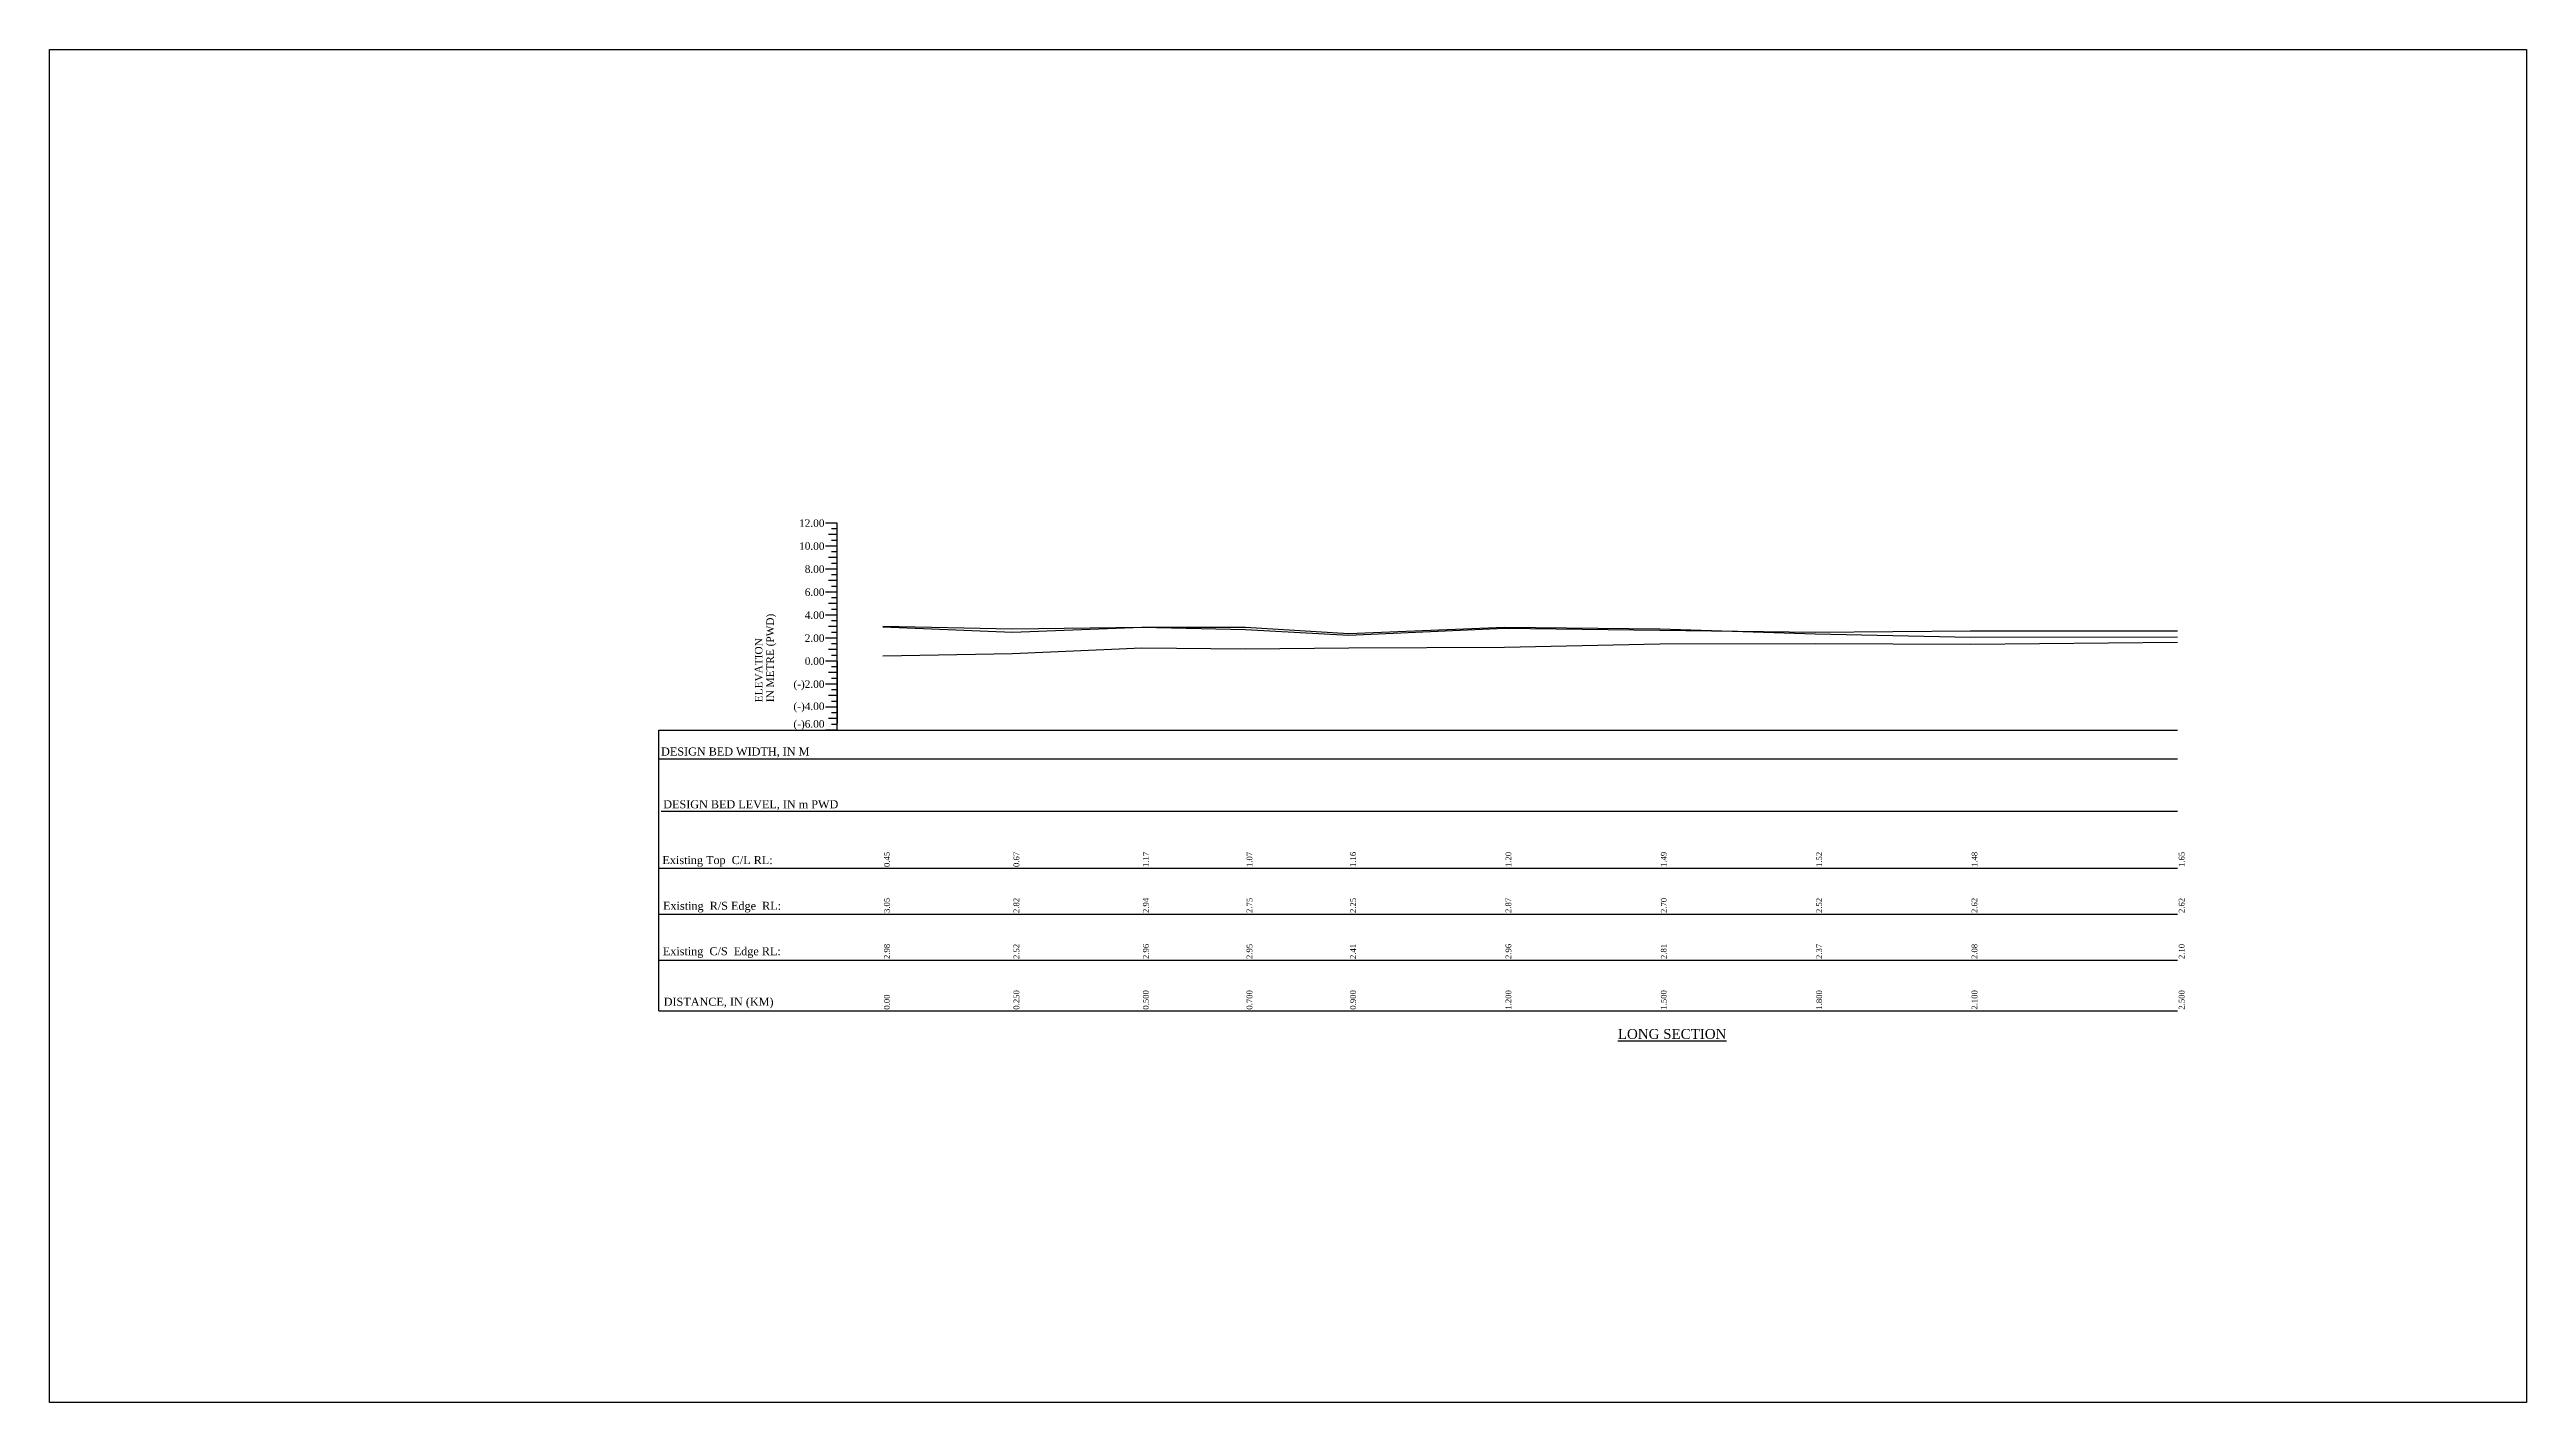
# Model space of a CAD drawing. Header units: metres. Extents: x -148477 to 168932, y -55673 to -2736.
# Drawn here: x 15736 to 15951.2, y -20122.1 to -20004.5 of the extents above; entities that cross this region are included whole.
import ezdxf
from ezdxf.enums import TextEntityAlignment as Align

# ---------------------------------------------------------------- set-up
doc = ezdxf.new("R2010")
doc.units = ezdxf.units.M
doc.styles.add('liza', font='times.ttf', dxfattribs={"height": 2})
doc.styles.get("Standard").update_dxf_attribs({"font": 'times.ttf'})

msp = doc.modelspace()

# ---------------------------------------------------------------- linework, layer by layer
at = {"color": 0, "lineweight": 30}
for p, q in [((15804.4632, -20045.681), (15803.4632, -20045.681)), ((15804.4632, -20046.681), (15803.7132, -20046.681)), ((15804.4632, -20046.181), (15803.9632, -20046.181)), ((15804.4632, -20047.181), (15803.9632, -20047.181)), ((15804.4632, -20063.681), (15804.4632, -20045.681)), ((15804.4632, -20047.681), (15803.4632, -20047.681)), ((15804.4632, -20047.681), (15803.4632, -20047.681)), ((15804.4632, -20047.681), (15803.4632, -20047.681)), ((15804.4632, -20048.681), (15803.7132, -20048.681)), ((15804.4632, -20048.181), (15803.9632, -20048.181)), ((15804.4632, -20049.181), (15803.9632, -20049.181)), ((15804.4632, -20049.681), (15803.4632, -20049.681)), ((15804.4632, -20049.681), (15803.4632, -20049.681)), ((15804.4632, -20051.681), (15803.4632, -20051.681)), ((15804.4632, -20050.681), (15803.7132, -20050.681)), ((15804.4632, -20050.681), (15803.7132, -20050.681)), ((15804.4632, -20050.181), (15803.9632, -20050.181)), ((15804.4632, -20050.181), (15803.9632, -20050.181)), ((15804.4632, -20051.181), (15803.9632, -20051.181)), ((15804.4632, -20053.681), (15803.4632, -20053.681)), ((15804.4632, -20052.681), (15803.7132, -20052.681)), ((15804.4632, -20052.181), (15803.9632, -20052.181)), ((15804.4632, -20053.181), (15803.9632, -20053.181)), ((15804.4632, -20055.681), (15803.4632, -20055.681)), ((15804.4632, -20054.681), (15803.7132, -20054.681)), ((15804.4632, -20054.181), (15803.9632, -20054.181)), ((15804.4632, -20055.181), (15803.9632, -20055.181)), ((15804.4632, -20057.681), (15803.4632, -20057.681)), ((15804.4632, -20056.681), (15803.7132, -20056.681)), ((15804.4632, -20056.181), (15803.9632, -20056.181)), ((15804.4632, -20057.181), (15803.9632, -20057.181)), ((15804.4632, -20058.181), (15803.9632, -20058.181)), ((15804.4632, -20059.681), (15803.4632, -20059.681)), ((15804.4632, -20058.681), (15803.7132, -20058.681)), ((15804.4632, -20059.181), (15803.9632, -20059.181)), ((15804.4632, -20060.181), (15803.9632, -20060.181)), ((15804.4632, -20061.681), (15803.4632, -20061.681)), ((15804.4632, -20060.681), (15803.7132, -20060.681)), ((15804.4632, -20061.181), (15803.9632, -20061.181)), ((15804.4632, -20062.181), (15803.9632, -20062.181)), ((15788.9632, -20063.681), (15920.9347, -20063.681)), ((15804.4632, -20063.681), (15803.4632, -20063.681)), ((15804.4632, -20062.681), (15803.7132, -20062.681)), ((15804.4632, -20063.181), (15803.9632, -20063.181)), ((15788.9632, -20066.1756), (15920.9347, -20066.1756)), ((15789.1574, -20070.7281), (15920.9347, -20070.7281)), ((15788.9632, -20088.081), (15920.9347, -20088.081))]:
    msp.add_line(p, q, dxfattribs=at)
at = {"lineweight": 30}
for p, q in [((15804.4632, -20057.681), (15804.4632, -20063.111)), ((15788.9632, -20088.081), (15788.9632, -20063.681))]:
    msp.add_line(p, q, dxfattribs=at)
at = {"color": 0, "linetype": 'Continuous', "lineweight": -3, "ltscale": 0.5}
for p, q in [((15788.9632, -20075.681), (15920.9347, -20075.681)), ((15788.9632, -20079.681), (15920.9347, -20079.681)), ((15788.9632, -20083.681), (15920.9347, -20083.681))]:
    msp.add_line(p, q, dxfattribs=at)
at = {"color": 6, "linetype": 'Continuous', "lineweight": -3, "ltscale": 0.5}
msp.add_lwpolyline([(15736.0268, -20004.5132), (15951.2442, -20004.5132), (15951.2442, -20122.1276), (15736.0268, -20122.1276)], close=True, dxfattribs=at)
at = {"color": 0, "lineweight": 30}
msp.add_lwpolyline([(15799.4632, -20061.381, 0, 0, 0), (15799.4632, -20053.6343, 0.2767, 0, 0), (15799.4632, -20053.081, 0, 0, 0)], format="xyseb", dxfattribs=at)
at = {"color": 6, "linetype": 'Continuous', "lineweight": -3, "ltscale": 0.5}
msp.add_lwpolyline([(15808.4347, -20054.631), (15819.6847, -20054.861), (15830.9347, -20054.741), (15839.9347, -20054.931), (15848.9347, -20055.431), (15862.4347, -20054.811), (15875.9347, -20054.981), (15889.4347, -20055.161), (15902.9347, -20055.061), (15920.9347, -20055.061)], dxfattribs=at)
at = {"color": 1, "linetype": 'Continuous', "lineweight": -3, "ltscale": 0.5}
msp.add_lwpolyline([(15808.4347, -20054.701), (15819.6847, -20055.161), (15830.9347, -20054.721), (15839.9347, -20054.731), (15848.9347, -20055.271), (15862.4347, -20054.721), (15875.9347, -20054.871), (15889.4347, -20055.311), (15902.9347, -20055.601), (15920.9347, -20055.581)], dxfattribs=at)
at = {"color": 3, "linetype": 'Continuous', "lineweight": -3, "ltscale": 0.5}
msp.add_lwpolyline([(15808.4347, -20057.231), (15819.6847, -20057.011), (15830.9347, -20056.511), (15839.9347, -20056.611), (15848.9347, -20056.521), (15862.4347, -20056.481), (15875.9347, -20056.191), (15889.4347, -20056.161), (15902.9347, -20056.201), (15920.9347, -20056.031)], dxfattribs=at)

# ---------------------------------------------------------------- texts
at = {"color": 0, "lineweight": 30}
for s, p in [('12.00', (15803.3632, -20046.006)), ('10.00', (15803.3632, -20048.006)), ('8.00', (15803.3632, -20050.006)), ('6.00', (15803.3632, -20052.006)), ('4.00', (15803.3632, -20054.006)), ('2.00', (15803.3632, -20056.006)), ('0.00', (15803.3632, -20058.006)), ('(-)2.00', (15803.3632, -20060.006)), ('(-)4.00', (15803.3632, -20061.931)), ('(-)6.00', (15803.3632, -20063.4653))]:
    msp.add_text(s, height=0.65, dxfattribs=at).set_placement(p, align=Align.RIGHT)
for s, p in [('IN METRE (PWD)', (15798.9632, -20061.251)), ('ELEVATION', (15797.9632, -20061.251))]:
    msp.add_text(s, height=0.65, rotation=90, dxfattribs=at).set_placement(p)
at = {"color": 0, "lineweight": 30, "char_height": 0.7, "attachment_point": 1}
for s, insert in [('DESIGN BED WIDTH, IN M', (15789.161, -20065.1869)), ('DESIGN BED LEVEL, IN m PWD', (15789.3517, -20069.7753)), ('{\\C256;Existing Top  C/L RL:}', (15789.2809, -20074.6238)), ('{\\C256;Existing  R/S Edge  RL:}', (15789.3358, -20078.5988)), ('{\\C256;Existing  C/S  Edge RL:}', (15789.313, -20082.5485)), ('DISTANCE, IN (KM)', (15789.3913, -20086.9416))]:
    msp.add_mtext(s, dxfattribs=dict(at, insert=insert))
at = {"color": 6, "linetype": 'Continuous', "lineweight": -3, "ltscale": 0.5, "char_height": 0.5, "width": 2.15, "attachment_point": 1, "rotation": 90, "style": 'liza'}
for s, insert in [('0.45', (15808.5347, -20075.581)), ('0.67', (15819.7847, -20075.581)), ('1.17', (15831.0347, -20075.581)), ('1.07', (15840.0347, -20075.581)), ('1.16', (15849.0347, -20075.581)), ('1.20', (15862.5347, -20075.581)), ('1.49', (15876.0347, -20075.581)), ('1.52', (15889.5347, -20075.581)), ('1.48', (15903.0347, -20075.581)), ('1.65', (15921.0347, -20075.581)), ('3.05', (15808.5347, -20079.581)), ('2.82', (15819.7847, -20079.581)), ('2.94', (15831.0347, -20079.581)), ('2.75', (15840.0347, -20079.581)), ('2.25', (15849.0347, -20079.581)), ('2.87', (15862.5347, -20079.581)), ('2.70', (15876.0347, -20079.581)), ('2.52', (15889.5347, -20079.581)), ('2.62', (15903.0347, -20079.581)), ('2.62', (15921.0347, -20079.581)), ('2.98', (15808.5347, -20083.581)), ('2.52', (15819.7847, -20083.581)), ('2.96', (15831.0347, -20083.581)), ('2.95', (15840.0347, -20083.581)), ('2.41', (15849.0347, -20083.581)), ('2.96', (15862.5347, -20083.581)), ('2.81', (15876.0347, -20083.581)), ('2.37', (15889.5347, -20083.581)), ('2.08', (15903.0347, -20083.581)), ('2.10', (15921.0347, -20083.581)), ('0.00', (15808.5347, -20087.981)), ('0.250', (15819.7847, -20087.981)), ('0.500', (15831.0347, -20087.981)), ('0.700', (15840.0347, -20087.981)), ('0.900', (15849.0347, -20087.981)), ('1.200', (15862.5347, -20087.981)), ('1.500', (15876.0347, -20087.981)), ('1.800', (15889.5347, -20087.981)), ('2.100', (15903.0347, -20087.981)), ('2.500', (15921.0347, -20087.981))]:
    msp.add_mtext(s, dxfattribs=dict(at, insert=insert))
at = {"color": 0, "linetype": 'ByBlock', "lineweight": 30, "insert": (15872.2944, -20089.6589), "char_height": 0.861585, "width": 43.932388, "attachment_point": 1}
msp.add_mtext('\\pi-861.6,l861.6,t3.705e+004;{\\LLONG SECTION }', dxfattribs=at)

doc.saveas('drawing.dxf')
